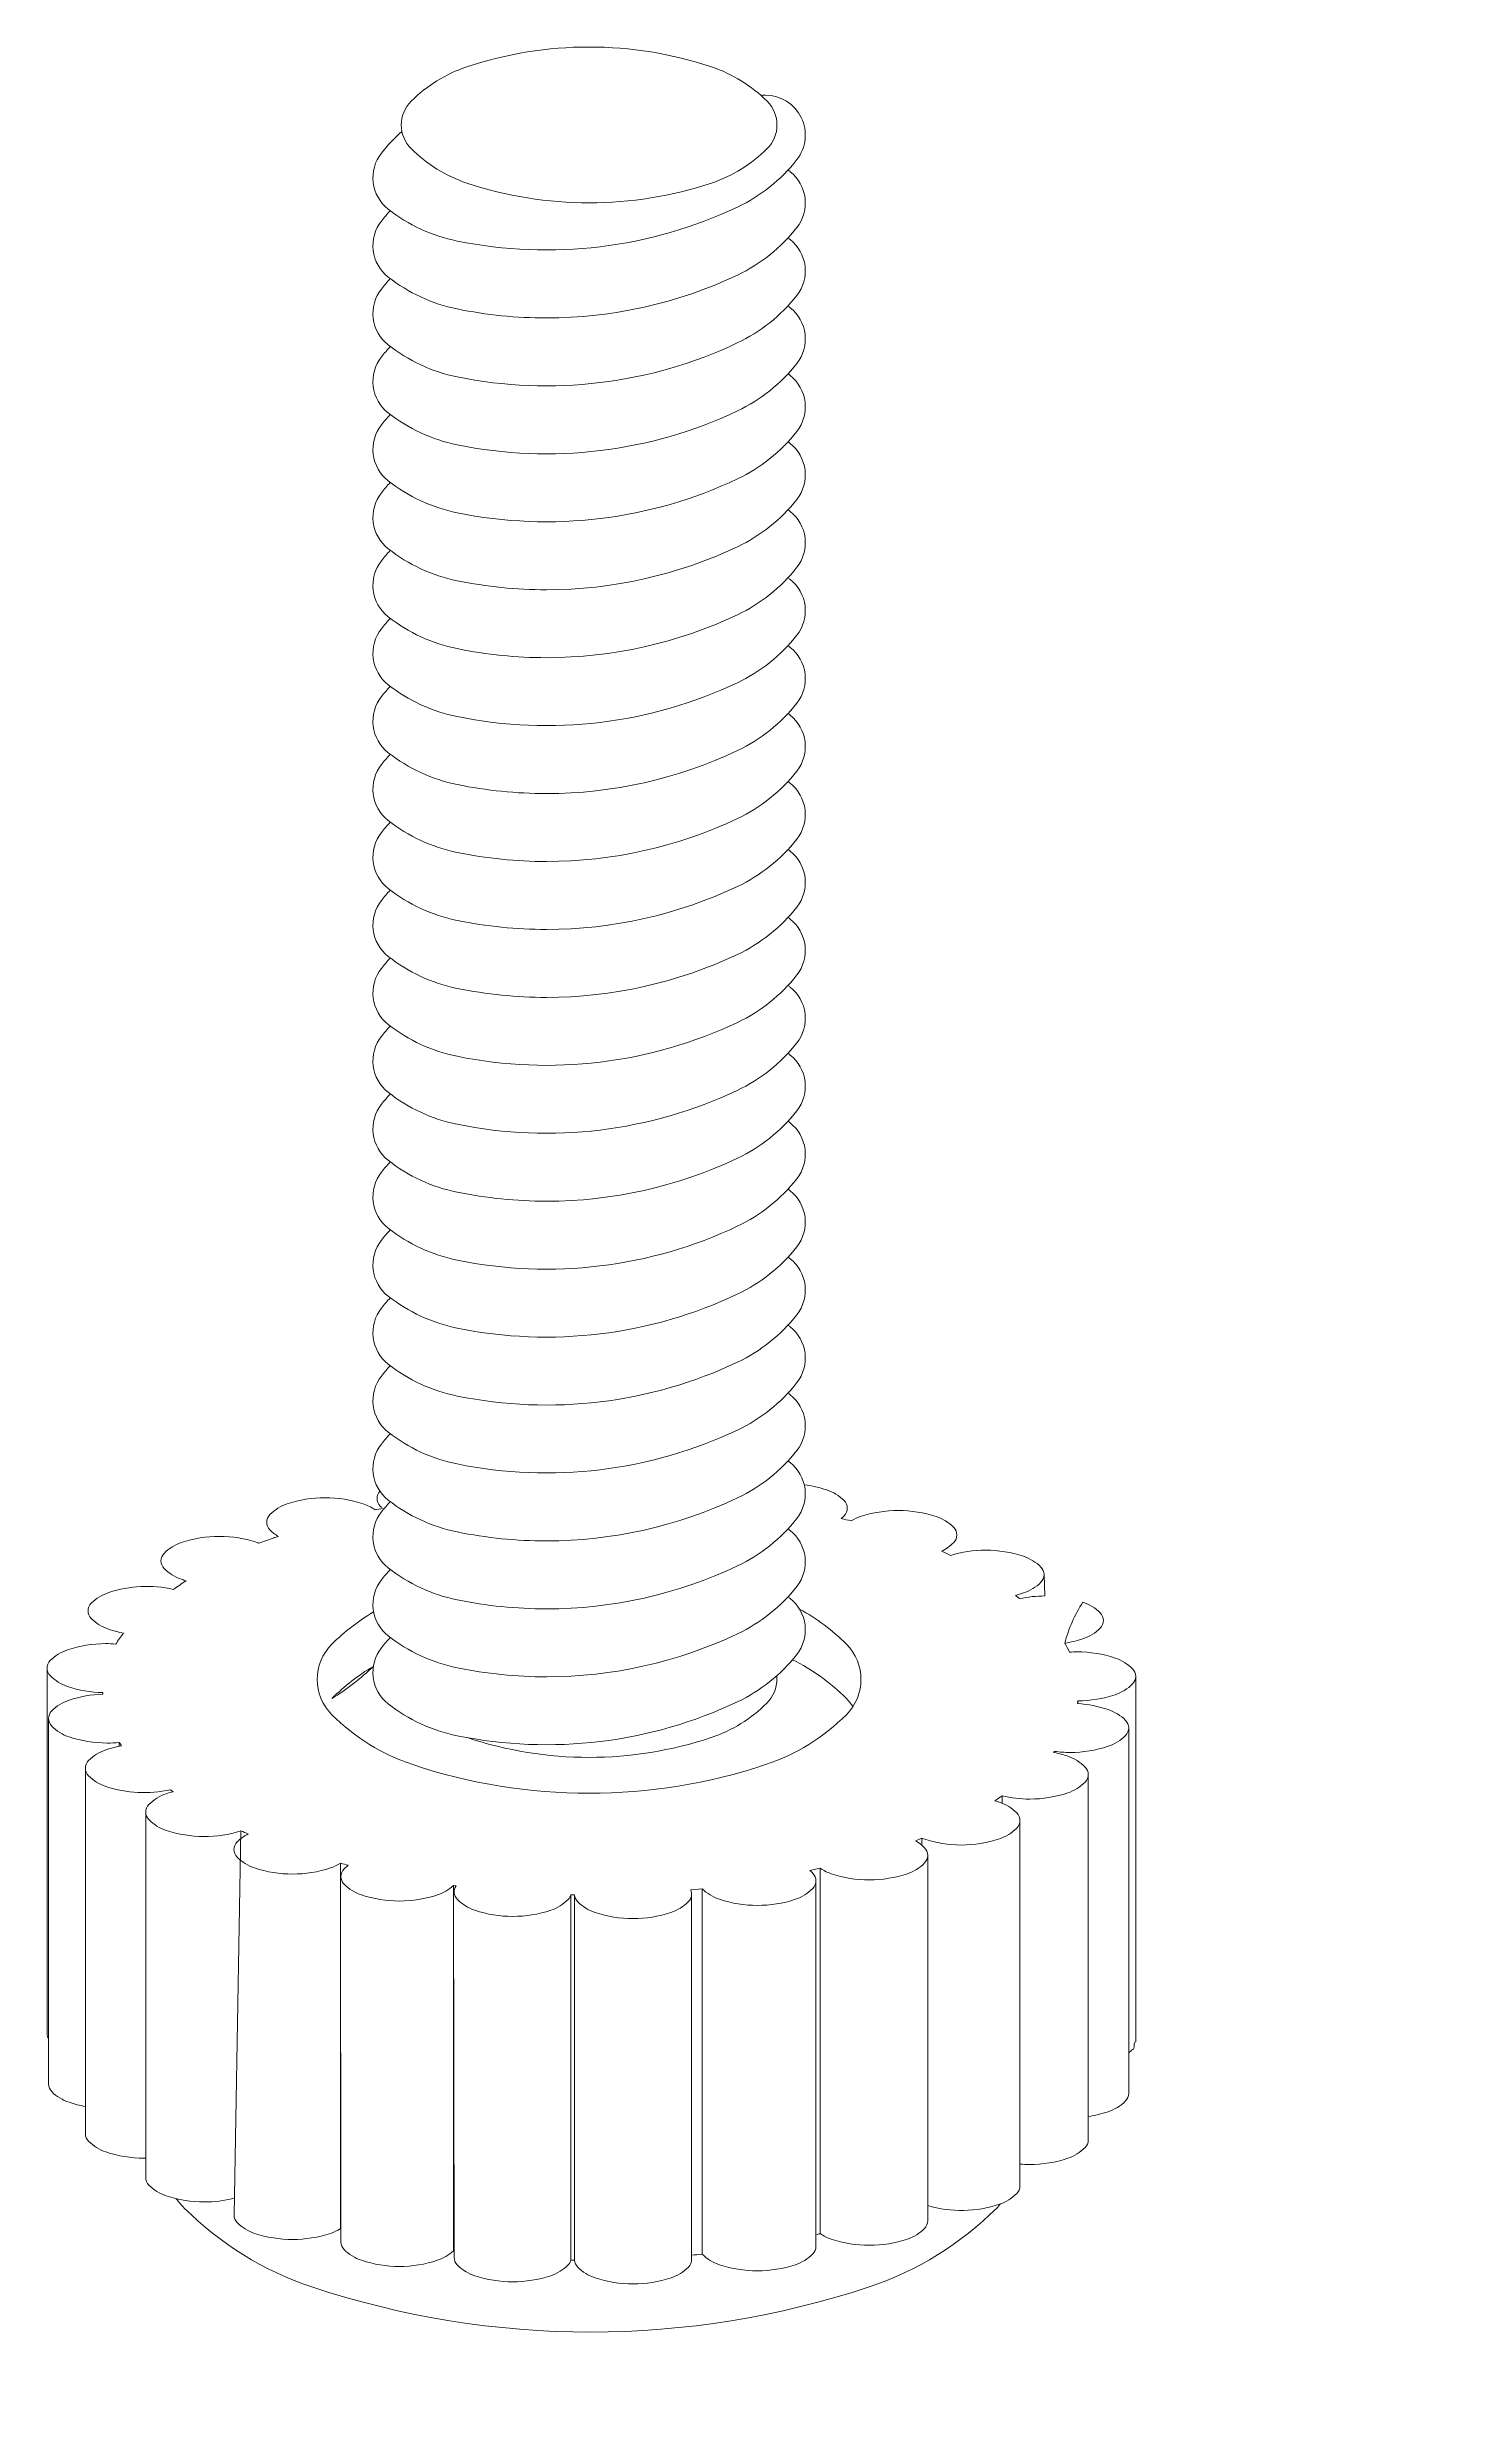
# Model space of a CAD drawing. Header units: metres. Extents: x -30.9 to 24.7, y -10.3 to 6.8.
# Drawn here: x -9.028 to -8.697, y 4.481 to 5.03 of the extents above; entities that cross this region are included whole.
import ezdxf

# ---------------------------------------------------------------- set-up
doc = ezdxf.new("R2010")
doc.units = ezdxf.units.M
doc.header["$MEASUREMENT"] = 0
doc.layers.add('PDF_Working_Num_Penna__7_Num_Penna__7', color=7, linetype='Continuous', lineweight=18)
doc.styles.add('GENERATED_STYLE_1', font='')
doc.styles.get('GENERATED_STYLE_1').set_extended_font_data('Arial')

msp = doc.modelspace()

# ---------------------------------------------------------------- linework, layer by layer
at = {"layer": 'PDF_Working_Num_Penna__7_Num_Penna__7', "color": 7, "linetype": 'Continuous', "lineweight": 18, "flags": 128}
for points in [[(-8.859368983816623, 5.01746062057255, 0.1156679228690336), (-8.872395728176397, 5.025511419915148, 0.1624547255730427), (-8.929550964990977, 5.025520384505018, 0.1164704326658293), (-8.942583685744005, 5.017460620572553, 0.4135318682360583), (-8.942583685744008, 5.006406683623503, 0.1160555497996834), (-8.929550964990977, 4.998352298444956, 0.162095154133222), (-8.872395728176397, 4.998352298444956, 0.1163791243043899), (-8.859367190898649, 5.006408476541477, 0.4138551534823044)], [(-8.789846796456693, 4.65700043829256, 0.03925275133629212), (-8.785604154890873, 4.658068419765744, 0.1186436187225889), (-8.781536024007863, 4.660577907290023, 0.4146158389154948), (-8.78153298708422, 4.664116510482, 0.1182609951769617), (-8.785605947808861, 4.666636774763482, 0.08031868058844267)], [(-8.951390498832307, 4.651601962272839, 0.06325732553754673), (-8.961090185071672, 4.644101588748274, 0.05252153277333597)], [(-8.982323114998454, 4.613175546614691, 0.004503125832895426), (-8.980641955578161, 4.612451805392517, 0.07827996953262448), (-8.983223757460667, 4.610569241519755, 0.4129506509512985), (-8.98323502627413, 4.607032356819456, 0.1157971205469981), (-8.97915204074177, 4.604496030702528, 0.1616569603325172), (-8.961431547146603, 4.604498868023324, 0.06720782497608513), (-8.9590946673666, 4.605611823321695), (-8.9590946673666, 4.520191234646965, -0.06399468482227315), (-8.961405738635086, 4.519076637306458, -0.1613287904426231), (-8.97915383365974, 4.519076637306458, -0.1173120992105677), (-8.98322196454275, 4.521603456371157, -0.197720967560968), (-8.98395706091209, 4.523377847526092)], [(-8.9590946673666, 4.605605846928452, 0.005139572355867116), (-8.957250352410664, 4.605130126026015, 0.03360899114912354), (-8.95824243368956, 4.604263549005193, 0.4141138726412026), (-8.958248497357406, 4.600722002397827, 0.115378165612376), (-8.95417250988864, 4.598196314581212, 0.1616163433178977), (-8.936433110161758, 4.598197900699216, 0.1044276291276035), (-8.932690962002788, 4.60039443201735), (-8.932690962002788, 4.51496786694937, -0.105321222809906), (-8.936426207781956, 4.512779311742438, -0.1611145467086796), (-8.954174302806603, 4.512779311742438, -0.1153781655866153), (-8.958242433689623, 4.515294775659967, -0.1988551860558963), (-8.958977530058966, 4.517069166814899)], [(-8.932690962002784, 4.600393834378025, 0.01529944916866358), (-8.932078381694996, 4.600306579036619, 0.3609612516888955), (-8.931794115884141, 4.597190635289611, 0.1169231774695982), (-8.927704857117092, 4.594606892797245, 0.1611551634825442), (-8.909929043708619, 4.594600764835508, 0.1171978126705854), (-8.905888631209415, 4.597126540190065, 0.1339887887671859), (-8.90524258309945, 4.59823157530138), (-8.90524258309945, 4.512810986626643, -0.1310327081805631), (-8.905890424127389, 4.511699377482763, -0.1148854028694466), (-8.909958555010398, 4.509183913565238, -0.1611551634827713), (-8.92770665003506, 4.509183913565234, -0.1160509450308165), (-8.931780757311312, 4.511699377482763, -0.1978222027043364), (-8.932515853680655, 4.513473768637702)]]:
    msp.add_lwpolyline(points, format="xyb", close=True, dxfattribs=at)
for points in [[(-8.944725625083624, 5.010433577393112, 0.04585272978427482), (-8.949511520795557, 5.005350057297491, 0.4148095701755851), (-8.947923593109913, 4.992259365529971, 0.116282178646465), (-8.931798088851735, 4.984809193708667, 0.1622640474218998), (-8.866320126801828, 4.99274345338295, 0.1165642204405839), (-8.852441746404399, 5.003826674658914, 0.6254977192658435), (-8.859771484575269, 5.018886177905856, 0.02557328638463496), (-8.860838578915967, 5.018851327280991)], [(-8.947444884010853, 4.99189719609922, 0.01817778876432503), (-8.949512716074207, 4.989476756834318, 0.4148083227908441), (-8.947917670087637, 4.976390059908859, 0.1165276427602771), (-8.931799284130381, 4.968932307409556, 0.05014516344918805), (-8.910958405600574, 4.966816066560895, 0.1108544625896364), (-8.866320724441156, 4.976850430822072, 0.1163181472162627), (-8.852442941683027, 4.987946202523833, 0.415157237534364), (-8.854028674347983, 5.00100053611451)], [(-8.947444884010853, 4.976007759374291, 0.02092137711926267), (-8.949511520795546, 4.973583136634108, 0.4150807613447403), (-8.947921908025709, 4.960520943782456, 0.1162658110128352), (-8.931799284130388, 4.953039284848646, 0.1622166685097443), (-8.866374687514735, 4.960972700613446, 0.1161210697465103), (-8.852442941683062, 4.972062742192165, 0.4153824127462758), (-8.854031509233547, 4.985121688876905, 0.01612998852611653), (-8.854507187910311, 4.985521579783853)], [(-8.94744488401086, 4.960124299042597, 0.0191177121008848), (-8.949511520795557, 4.957708043252964, 0.4146266255964124), (-8.947913946220588, 4.944615127315501, 0.1160694187541545), (-8.931799284130378, 4.937158812713601, 0.1622951352644209), (-8.866334150621164, 4.945072338436443, 0.116342563352674), (-8.852442941683059, 4.956176293663848, 0.4151633497471826), (-8.85401239160219, 4.969205521461099, -0.001408117394606649), (-8.854507187910453, 4.969643498205901)], [(-8.94744488401086, 4.944243826907531, 0.02003485343258574), (-8.949511520795546, 4.941821594724651, 0.4149423774254761), (-8.947914313862327, 4.928739449090969, 0.1167567585989878), (-8.931799284130381, 4.921284316971761, 0.162343588285321), (-8.866316357486316, 4.929197301396357, 0.1161210697459172), (-8.852442941683044, 4.940295821528771, 0.4152034247044623), (-8.854027041534916, 4.95335367334518)], [(-8.947444884010853, 4.928369331165712, 0.01904144288274683), (-8.949511520795557, 4.925935146196338, 0.4153970947304778), (-8.94792227468129, 4.912883695059985, 0.1167237849329617), (-8.931799284130388, 4.905397270804105, 0.05014516344871325), (-8.910958405600574, 4.903284615791456, 0.1108480998556763), (-8.866320724441156, 4.913330932839095, 0.1165642204430616), (-8.852442941683027, 4.924414751754369, 0.4153348396422081), (-8.854035906783487, 4.937481311363925)], [(-8.947444884010853, 4.912476906244152, 0.01822343018166084), (-8.949511520795557, 4.910066626847765, 0.4137251489582769), (-8.947908966607333, 4.896934749102059, 0.1165276427596211), (-8.931799284130381, 4.889520384505023, 0.04993360124755943), (-8.910958405600574, 4.887407131852999, 0.1108544625897654), (-8.866320724441156, 4.897441496114165, 0.1163669738695729), (-8.852442941683059, 4.908531291422705, 0.4144404791481318), (-8.85401900307794, 4.921591455627414)], [(-8.947444884010853, 4.896604801059631, 0.01909227824807402), (-8.949511520795557, 4.894182568876751, 0.4144887296070507), (-8.947906345662417, 4.881069678567325, 0.1169527757675745), (-8.931799284130381, 4.873636326534005, 0.1623125026760447), (-8.86632777266803, 4.881552871114586, 0.1163181472171901), (-8.852442941683027, 4.892656795680864, 0.4156568066074126), (-8.85402187537304, 4.905689819103099, 0.01039634762790607), (-8.854507187910464, 4.90611503563305)], [(-8.947444884010853, 4.880718352531314, 0.01909227824364994), (-8.949511520795557, 4.878299108545061, 0.4146243974391755), (-8.947908479455624, 4.865194924195869, 0.1162658110132664), (-8.931799284130381, 4.857746889809054, 0.05014651553056189), (-8.910958405600574, 4.855645589943538, 0.110946862472072), (-8.866320724441156, 4.865685930597948, 0.116342563352203), (-8.852442941683044, 4.876770347152565, 0.4147571406144853), (-8.854015908705229, 4.889816506498757, 0.01039634760121581), (-8.854507187910425, 4.890234563498034)], [(-8.94744488401086, 4.864831904003005, 0.01914315614216873), (-8.949511520795557, 4.862415648213378, 0.4146297247358596), (-8.947922140145227, 4.849339616807537, 0.116298529483248), (-8.931799284130388, 4.841869405870604, 0.05014516344934857), (-8.910958405600574, 4.839762129611856, 0.1108544625895883), (-8.866320724441156, 4.849796493873011, 0.1163425633527888), (-8.852442941683076, 4.86088389862427, 0.4148893721076663), (-8.854021987820978, 4.873941374540344)], [(-8.94744488401086, 4.848965775211731, 0.01904144289286049), (-8.949511520795557, 4.846529199685058, 0.4150794664689203), (-8.94791915417889, 4.833461292200997, 0.1164947966851256), (-8.931799284130378, 4.825988336096255, 0.05014651553108145), (-8.910958405600574, 4.823881657476782, 0.1109500475637983), (-8.866320724441156, 4.833916021737942, 0.1163425633539149), (-8.85244294168307, 4.845008805243122, 0.4154732050348889), (-8.85402832657141, 4.858055462641648, 0.01637699903020627), (-8.854507187910471, 4.858467045195265)], [(-8.947444884010853, 4.833076338486798, 0.01817778877662526), (-8.949511520795557, 4.830645739353372, 0.4149480632866888), (-8.94792799868969, 4.817591846788922, 0.1164947966857067), (-8.931799284130378, 4.810104875764548, 0.05014516344896166), (-8.910958405600574, 4.807995208948473, 0.1108544625895712), (-8.866320724441142, 4.818029573209632, 0.1165642204432037), (-8.852442941683059, 4.829122356714798, 0.4148850349975525), (-8.854032897649343, 4.842196967198241, 0.01039634760158691), (-8.85450718791046, 4.84259254945346)], [(-8.94744488401086, 4.817195866351728, 0.01909227825189047), (-8.949511520795557, 4.814773634168848, 0.4143520978905366), (-8.947901486748421, 4.80164643524872, 0.1167567585976378), (-8.931799284130378, 4.794230380022729, 0.1624157225252249), (-8.866283982664235, 4.802143912998549, 0.1163425633513462), (-8.85244294168304, 4.813244872776341, 0.4151585130778704), (-8.854025920747084, 4.82629348258433)], [(-8.947444884010853, 4.801309417823418, 0.01909227824746641), (-8.949511520795557, 4.798887185640538, 0.4147636037870018), (-8.94791878948833, 4.785808534911631, 0.1164947966857719), (-8.931799284130381, 4.778337955101172, 0.1622714473999465), (-8.866348718203671, 4.786262337625015, 0.1163181472149974), (-8.852442941683062, 4.797364400641296, 0.4155242184740501), (-8.854015785017829, 4.810386094523043, 0.01039634743719313), (-8.854507187910436, 4.810819652396862)], [(-8.947444884010853, 4.785422969295102, 0.01822343018486445), (-8.949511520795557, 4.783006713505472, 0.4144927595231047), (-8.947917301411106, 4.769916420436093, 0.1167567585985788), (-8.931799284130381, 4.762463459359338, 0.04993226135768391), (-8.910958405600567, 4.760347218510706, 0.1108512829100259), (-8.866320724441156, 4.770387559165108, 0.11634256335347), (-8.85244294168304, 4.781477952112958, 0.414894230003902), (-8.854011108330745, 4.794512943434633, 0.01039634765076298), (-8.8545071879105, 4.794944559015644)], [(-8.947444884010853, 4.769545485356659, 0.02000680559642262), (-8.949511520795557, 4.767120264977155, 0.4150794664793815), (-8.947919154179665, 4.754052357495436, 0.1167237849325523), (-8.931799284130381, 4.746576413191704, 0.1622403624999515), (-8.866360132749527, 4.754495989221848, 0.1161454041840346), (-8.85244294168304, 4.765593894141944, 0.4148835815438411), (-8.854038324128503, 4.778676615632214)], [(-8.947444884010853, 4.753667403778888, 0.01726333092690507), (-8.949511520795557, 4.751245171596011, 0.4146227539628088), (-8.947902978819265, 4.738129652618319, 0.1169361999055919), (-8.931799284130381, 4.730692952860011, 0.1622714474003852), (-8.866348718203923, 4.738617933023122, 0.1163425633542077), (-8.852442941683062, 4.749713422006906, 0.415019096907504), (-8.85403625135449, 4.762790650901696, 0.01039634763752905), (-8.854507187910453, 4.763180626548952)], [(-8.947444884010853, 4.737780955250578, 0.01728353670411514), (-8.949511520795557, 4.735364699460945, 0.4143101719475188), (-8.947910829863925, 4.72225531405596, 0.1167402801793247), (-8.931799284130378, 4.714815468921582, 0.1623672683982785), (-8.866301776794046, 4.722720578134918, 0.116145404185324), (-8.852442941683062, 4.733826973478585, 0.4145698360841419), (-8.854033247398025, 4.746912274077907)], [(-8.94744488401086, 4.721894506722261, 0.01911771209552935), (-8.949511520795557, 4.719481239129259, 0.4144861092479851), (-8.947898115349375, 4.706351407983149, 0.1165276427578956), (-8.931799284130381, 4.698934996786498, 0.1622640474215044), (-8.866345567818186, 4.706840131563801, 0.1163181472156207), (-8.852442941683062, 4.71795247773677, 0.4157941443660778), (-8.854017071768212, 4.730971391303299, 0.01039634747875707), (-8.85450718791046, 4.731410717688938)], [(-8.947444884010853, 4.706014034587202, 0.01820060861910286), (-8.949511520795557, 4.703591802404322, 0.4144938918525444), (-8.947920041964945, 4.690507178579015, 0.1162821786464085), (-8.931799284130388, 4.683048548258178, 0.05014516344880383), (-8.910958405600574, 4.680938283802803, 0.110851282909664), (-8.866320724441156, 4.690978624457227, 0.1165642204397071), (-8.852442941683044, 4.702065431569114, 0.4150709280022666), (-8.85401829710894, 4.715110234839326, 0.01039634753738963), (-8.854507187910425, 4.715532636111202)], [(-8.947444884010853, 4.690127586058885, 0.02095203893006188), (-8.949511520795557, 4.687711330269259, 0.4144959035613961), (-8.947925488473935, 4.674637918830761, 0.1162985294824243), (-8.931799284130378, 4.667168076123136, 0.05014516344832835), (-8.910958405600574, 4.665057811667737, 0.1109500475635582), (-8.866320724441156, 4.675092175928906, 0.1163425633504226), (-8.852442941683027, 4.686184959434041, 0.4148864142599706), (-8.854030145833242, 4.699253843874516, -0.001317987022438725), (-8.85450718791046, 4.699655152172728)], [(-8.949791215999497, 4.692631097189917, 0.4101033730126233), (-8.949791215999497, 4.689076936126117, 0.01276815249563086), (-8.949242583099451, 4.688568942700154, 0.001928951316376899), (-8.950981713534237, 4.688190039368312, 0.07758047590401064), (-8.953742807214162, 4.689600468174639, 0.1613885657582969), (-8.971571836157825, 4.689602562050432, 0.1167835145738227), (-8.97556680243299, 4.687083211338937, 0.411685381339448), (-8.975570521233209, 4.683524485020573, 0.05762155460027485), (-8.973604154890804, 4.681999691243519)], [(-8.794679308035953, 4.673061995143005), (-8.794479098862187, 4.668076487896627, 0.05233104754835478), (-8.800376006078686, 4.66744657604843), (-8.801356134571137, 4.668223507170492, 0.0189415051259759), (-8.799482535288309, 4.668772140070541, 0.1167835145499588), (-8.795415002044617, 4.671287603988066, 0.4136128972707964), (-8.79541500204462, 4.674830409904697, 0.1156821669280979), (-8.799482535288316, 4.677345873822215, 0.0808278233022671), (-8.808357479259623, 4.678774231808173, 0.0753423574342576), (-8.816565457744602, 4.677559231061128, 0.01123724638847896), (-8.818660781216892, 4.678536371356959, 0.08721567125598692), (-8.815795100655109, 4.680555794635008, 0.4139451591255405), (-8.815795100655109, 4.684112943895432, 0.1170479276711265), (-8.819863231538122, 4.686631396009577, 0.1603250618266183), (-8.837611326562769, 4.686625419616334, 0.05673034309975756), (-8.839788526622542, 4.68561301860035, -0.001841635891900408), (-8.842064337170871, 4.686208267367711, 0.02852928739277506), (-8.841405140995764, 4.686812480724953, 0.4110187457680248), (-8.841403077972583, 4.690384442676386, 0.1158336602312383), (-8.845475064796723, 4.692870750559184, 0.04863947701125215), (-8.850702018330292, 4.69407798199493)], [(-8.97846535315772, 4.680555794635008, 0.1611550938232082), (-8.99626616586594, 4.680555794635012, 0.1170742101870547), (-9.000289348376697, 4.678033756685004, 0.4121889671147223), (-9.000296099076735, 4.674489775720946, 0.1161259494085806), (-8.996211057625104, 4.671976084489998, 0.008922112728075636), (-8.99515562657771, 4.671642004107589, 0.01077662612387568), (-8.998097207333725, 4.669605846928448, 0.1367266302862137), (-9.01318203250915, 4.668892076752439, 0.1177683549080873), (-9.017325654965553, 4.666361263034798, 0.4141138724361194), (-9.017329328075956, 4.662826290461116, 0.1175401575998431), (-9.013253340607292, 4.660306579036643, 0.03441644587269211), (-9.009741611935553, 4.65938920267325, 0.03747785747538454), (-9.011582938694836, 4.656823537052453, 0.02430204867319692), (-9.013965129042976, 4.656932905048915, 0.0802660054306191), (-9.022846049407537, 4.655492594276435, 0.1171196071333921), (-9.026914777929886, 4.652972349244319, 0.4151196443038294), (-9.026918446450118, 4.649446477316914, 0.1153781656294409), (-9.022842463571564, 4.64691467704953, 0.07437258674884491), (-9.014645242594444, 4.645483928506252, -0.01312966589660136), (-9.014632692168462, 4.645127137829395, 0.07089184358423414), (-9.022479696501517, 4.643713123187243, 0.1157579932508673), (-9.02655260849917, 4.641195268712451, 0.4141130482891186), (-9.026550815579661, 4.637645645581777, 0.116023710144784), (-9.022480891780152, 4.635125046091812, 0.07983494498644314), (-9.013607740726826, 4.633694297548509, 0.02390610675759796), (-9.010792859507635, 4.633827571117905), (-9.010792859507635, 4.632949041310646)], [(-8.947444884010853, 4.674255480874365, 0.0199787768523809), (-8.949511520795557, 4.671821893544319, 0.4151268141472053), (-8.947923534878388, 4.658764514202215, 0.1167237849344114), (-8.931799284130381, 4.651287006348753, 0.05014651553060132), (-8.910958405600574, 4.649177339532663, 0.1109468624719071), (-8.866320724441156, 4.65921768018708, 0.1163425633539107), (-8.85244294168304, 4.670304487298981, 0.4153362197110464), (-8.854033144100793, 4.683365296114687, 0.01039634762470037), (-8.854507187910436, 4.683768703644443)], [(-8.95133193017849, 4.664348413789348, 0.06337466958071465), (-8.961090782710983, 4.656802022036775, 0.413987190827259), (-8.961090782710983, 4.64032032474109, 0.1164596817552938), (-8.942198208379597, 4.628647831091008, 0.1621411450444285), (-8.859754461181026, 4.628647831091008, 0.1164596817564825), (-8.840862484488959, 4.64032032474109, 0.4141491050572347), (-8.840863501989034, 4.656802462455488, 0.07159388676836112), (-8.851811236916866, 4.66501358635772)], [(-8.947444884010853, 4.658372020542675, 0.01726333091739729), (-8.949511520795557, 4.655949788359795, 0.414622753943906), (-8.947923593109913, 4.642859096592279, 0.1167402801796546), (-8.931798088851735, 4.635405936574351, 0.1623672683980527), (-8.866320126801828, 4.643331829298091, 0.1161454041821778), (-8.852441746404399, 4.654421026967295, 0.4148431115104458), (-8.854023623378929, 4.667475008098926, 0.01044859303362279), (-8.85450718791041, 4.667882255116158)], [(-8.839333125457138, 4.642211255564341, 0.0550147679757657), (-8.84086308212829, 4.644099795830286, 0.08060154406388276), (-8.853460721452958, 4.653180327729277)], [(-8.775623578168926, 4.635458528834921, 0.4128542635136058), (-8.775623578168926, 4.639001334751548, 0.1140886930432213), (-8.779691709051942, 4.64151082227583, 0.06652809343936819), (-8.786806007572785, 4.642905712459605), (-8.786806007572785, 4.643553553487543, 0.07897837282077473), (-8.778069118285469, 4.64499505953864, 0.1177683549290584), (-8.774001585041777, 4.647513511652793, 0.4152903289276898), (-8.773994506941655, 4.651036615191902, 0.1150016195704166), (-8.778071508842771, 4.653575367322869, 0.08089890177476201), (-8.786944062256786, 4.65500312766952, 0.01773707310116759), (-8.788719051051043, 4.654949340130266, 0.02478562195335405), (-8.789844405899391, 4.657007609964463)], [(-9.027283521393404, 4.564481687358629, -0.135342043838754), (-9.02764808138124, 4.565778564693279), (-9.02764808138124, 4.651193176974768)], [(-8.929457733256331, 4.634959499998821, 0.1619623773117911), (-8.872494936304296, 4.634959499998821, 0.1159964461386525), (-8.859439505256933, 4.643037193111031, 0.1989449511689841), (-8.857078829924468, 4.648720743088614, 0.01907730070548639), (-8.857108711890632, 4.649443886671474)], [(-9.018687674986491, 4.548740465186366, -0.03523376110524869), (-9.022480891780113, 4.549710433810404, -0.1168950519710571), (-9.02655081558099, 4.552225897727958, -0.1991741237773989), (-9.02728591195049, 4.554006862915305), (-9.02728591195049, 4.639427451590038)], [(-8.784343135915833, 4.546396523754986, 0.041598024149141), (-8.779691709051942, 4.547517097488736, 0.1167049657099038), (-8.775623578168926, 4.550032561406262, 0.1970241321072373), (-8.77488848179959, 4.551812331315123), (-8.77488848179959, 4.637232919989859)], [(-9.010792859507646, 4.633832949871824, 0.01679430437021325), (-9.010220918673934, 4.633068569175578, 0.0327062423100415), (-9.01388444773415, 4.632106369862868, 0.1160639091959215), (-9.017955566813725, 4.629592698863259, 0.4157916940642497), (-9.017951749907123, 4.62604955464467, 0.1164789862452304), (-9.013883850094846, 4.623531440832476, 0.1363250310261135), (-8.998828120227795, 4.622779012922773), (-8.99820059893689, 4.622324807036026, 0.01720505649141579), (-8.999775378557388, 4.621846097936952, 0.1163555903359875), (-9.003849485833712, 4.619326450544229, 0.4102676151734666), (-9.003853143378532, 4.615787440810767, 0.1151806656584999), (-8.999771195082104, 4.613262204316808, 0.1585859444086411), (-8.982323114998454, 4.613174351336042), (-8.982323114998454, 4.611369480575544)], [(-8.804478800042528, 4.61964798050084), (-8.804478800042528, 4.621360814805339, 0.0589742886336523), (-8.798018318942873, 4.620601812863011, 0.08081076975627871), (-8.789140984414257, 4.62204092835681, 0.1159865477094473), (-8.785072853531254, 4.624556392274332, 0.4107680291619734), (-8.785072853531247, 4.628096209994339, 0.1171978126739169), (-8.789140984414257, 4.630620638501732, 0.0321024993989499), (-8.792222412772247, 4.631454942998971), (-8.792222412772247, 4.631741809874818, 0.0295745558870327), (-8.788570836498529, 4.63149916830897, 0.0801950043961048), (-8.779689916133979, 4.632933502688221, 0.1159090311284075), (-8.775621785250951, 4.635456735916939)], [(-9.004574422334471, 4.536680103614597, -0.01027204563601577), (-9.005010699041481, 4.536674127221303, -0.08080214200295374), (-9.013883850094768, 4.538113840354569, -0.1164789862528354), (-9.01795377389568, 4.54062332787883, -0.1982867212024818), (-9.018688870265144, 4.542404293066209), (-9.018688870265144, 4.627824881740942)], [(-8.800300105884457, 4.535284018152122, 0.02164139416137887), (-8.798017123664224, 4.535182419466924, 0.0812941278876123), (-8.789140984414257, 4.536626316075324, 0.116783514560932), (-8.785072853531254, 4.539141779992846, 0.1987123598161893), (-8.784343135915833, 4.540910194754542), (-8.784343135915833, 4.626324807036024)], [(-8.82285142816146, 4.611307923725107, 0.1627737883820259), (-8.80510333313681, 4.611307923725107, 0.1158336602564198), (-8.801035202253793, 4.613814423052759, 0.4146158390114575), (-8.801032165330486, 4.617353026243098, 0.1168950519615908), (-8.805105126054823, 4.619882255116, 0.007703513055037119), (-8.806161154741464, 4.620213347301991, 0.006140229910722512), (-8.804479995321184, 4.621349459658177)], [(-8.98396004910871, 4.527275053562242, -0.06149226709765965), (-8.99090461806135, 4.526414452934667, -0.07981636471121414), (-8.99977119508209, 4.527841615642121, -0.115900454786406), (-9.003847692915368, 4.530363055953103, -0.1972514093967769), (-9.004576812891774, 4.532144021140315), (-9.004576812891774, 4.617558633421801)], [(-8.821847394096018, 4.525572379126274, 0.1526555491839248), (-8.80510333313681, 4.525887335050371, 0.116555845430407), (-8.801035202253793, 4.528388455624107, 0.1974010749274213), (-8.800300105884457, 4.530171213729588), (-8.800300105884457, 4.615591802404317)], [(-8.846978725337607, 4.604435669130751, 0.06875029699849473), (-8.844396923455015, 4.603144768189548, 0.1619849544484879), (-8.826615986667356, 4.603154330418779, 0.1177683549013758), (-8.822580697547401, 4.605670391975533, 0.4146174990776138), (-8.822574014731877, 4.609193841037126, 0.06604020276759089), (-8.824734589673461, 4.610868061182192, 0.01298563083286471), (-8.823218976346123, 4.61142804922936), (-8.823218976346123, 4.609796493873024)], [(-8.874566951842908, 4.599646785222191, 0.1131662264920751), (-8.87053288640141, 4.597166582024816, 0.1608269404446251), (-8.852794557100836, 4.597162859299317, 0.1163247957263801), (-8.848716062854365, 4.599694596368114, 0.4121889670916243), (-8.848708714514565, 4.603237979689993, 0.02386556258189115), (-8.849412312667656, 4.60386671649367), (-8.846978725337607, 4.604432680934128), (-8.846978725337607, 4.519012092259395, 0.0688692343359272), (-8.84439692345505, 4.517733144104596, 0.1614832112735358), (-8.82656036031327, 4.517731351186605, 0.1161748407067525), (-8.82258069754733, 4.520247412743426, 0.1991741235101865), (-8.821847394096018, 4.52201522986585), (-8.821847394096018, 4.60744179493383)], [(-8.877029823499868, 4.513963832883924, 0.003589348963831882), (-8.874566951842922, 4.514232172940705), (-8.874562768367642, 4.599647980500841), (-8.877228544605561, 4.599391197764433, -0.302732249537353), (-8.877763126951216, 4.596624523157324, -0.1156821669032317), (-8.881847336805269, 4.59410659260741, -0.1616028362971842), (-8.899585329252137, 4.594107863961199, -0.1155016961164632), (-8.903649874299248, 4.596612570370823, -0.1791765747573472), (-8.904378994275305, 4.59821125556434), (-8.904378994275305, 4.512796643282854, 0.1807815155533182), (-8.903649276659891, 4.511200348646668, 0.1147781180109047), (-8.899587122170125, 4.508687872925762, 0.1607730854129747), (-8.881833050752224, 4.508687872925762, 0.1156061825078009), (-8.877765517508536, 4.511200348646664, 0.1974010753627575), (-8.877029823499868, 4.512977727998226), (-8.877029823499868, 4.598404293066203)], [(-8.874566951842922, 4.514232172940705, 0.1147786429895947), (-8.87053408168006, 4.511751969743333, 0.161483281041449), (-8.852785986655412, 4.511751969743333, 0.1171978126684299), (-8.8487178557724, 4.514267433660862, 0.1979140248890637), (-8.847982759403056, 4.516038836619174), (-8.847982759403056, 4.601465401687157)], [(-8.997439206437267, 4.52718301710625, 0.04112817902687556), (-8.995577559940923, 4.525003426489189, 0.1164156038473299), (-8.9657475883288, 4.506572229716436, 0.1623476344094839), (-8.83557457174431, 4.50657222971644, 0.1165489613493767), (-8.80573922137825, 4.525003426489189, 0.01913633030203112), (-8.80484276239126, 4.5259775785884)]]:
    msp.add_lwpolyline(points, format="xyb", dxfattribs=at)
msp.add_lwpolyline([(-8.773265891033116, 4.563870302329619), (-8.773265891033116, 4.649284914611105)], dxfattribs=at)
at = {"layer": 'PDF_Working_Num_Penna__7_Num_Penna__7', "color": 7, "linetype": 'Continuous', "lineweight": 18}
for centre, radius, start, end in [((-8.942669640051154, 4.586786009358853), 0.100118950478004, 108.6093202173432, 110.7232716419175), ((-8.797919665745628, 4.644766024937596), 0.01118164311049163, 350.4230532050444, 353.7626213809065), ((-8.903951331983265, 4.639551237387337), 0.04133684640514623, 268.2099438462053, 269.4030773036793), ((-8.78015922392369, 4.56805699429616), 0.00856780864843465, 307.9649802138107, 315.9238328731917)]:
    msp.add_arc(centre, radius, start, end, dxfattribs=at)
for points in [[(-8.854029076450715, 5.00103689429136), (-8.853829336125397, 5.00103689429136), (-8.854715334628121, 5.00140743067265), (-8.854507187910446, 5.00140743067265)], [(-8.854029076450715, 4.953395477886161), (-8.853829336125397, 4.953395477886161), (-8.854711612011755, 4.953760037874208), (-8.854507187910436, 4.953760037874208)], [(-8.854029076450715, 4.93751440811177), (-8.853829336125397, 4.93751440811177), (-8.854711612011766, 4.937884944493053), (-8.854507187910446, 4.937884944493053)], [(-8.854029076450715, 4.921627959583461), (-8.853829336125397, 4.921627959583461), (-8.854711612011755, 4.921998495964743), (-8.854507187910436, 4.921998495964743)], [(-8.854029076450715, 4.873988933735561), (-8.853829336125397, 4.873988933735561), (-8.854715334628121, 4.874359470116858), (-8.854507187910436, 4.874359470116858)], [(-8.854029076450715, 4.826335564543868), (-8.853829336125397, 4.826335564543868), (-8.854711612011766, 4.826706100925161), (-8.854507187910446, 4.826706100925161)], [(-8.854029076450715, 4.778693550499348), (-8.853829336125397, 4.778693550499348), (-8.854711612011776, 4.779064086880648), (-8.85450718791046, 4.779064086880648)], [(-8.854029076450715, 4.746923641639345), (-8.853825527831368, 4.746923641639345), (-8.854711612011776, 4.747300154413889), (-8.85450718791046, 4.747300154413889)], [(-8.978097804973054, 4.680427302180203), (-8.97796551186908, 4.680427302180203), (-8.978597353953464, 4.680546830045142), (-8.978468341354354, 4.680546830045142)], [(-8.973603557251554, 4.682003277079353), (-8.973236896880412, 4.682003277079353), (-8.974980559810948, 4.68166262266428), (-8.974619544103515, 4.68166262266428)], [(-8.792444136961702, 4.631501558866297), (-8.792333937715227, 4.631501558866297), (-8.792332885064535, 4.631734638202897), (-8.792223010411568, 4.631734638202897)], [(-8.823218976346123, 4.611430439786659), (-8.82308467361161, 4.611430439786659), (-8.822983273542278, 4.611304935528484), (-8.82284843996484, 4.611304935528484)], [(-8.774001585041777, 4.562098899371307), (-8.773346440394729, 4.562098899371307), (-8.773929868322831, 4.56386791177232), (-8.773266488672455, 4.56386791177232)], [(-8.9590946673666, 4.520191234646965), (-8.959054576501924, 4.520191234646965), (-8.959018648301239, 4.520149399894233), (-8.958975139501675, 4.520149399894233)], [(-8.847982759403056, 4.518773036529524), (-8.847636283191115, 4.518773036529524), (-8.847328127183893, 4.519006115866155), (-8.846978725337607, 4.519006115866155)], [(-8.932690962002788, 4.51496786694937), (-8.932630899993992, 4.51496786694937), (-8.932572617696962, 4.514943961376378), (-8.93251167020539, 4.514943961376378)], [(-8.90524258309945, 4.512810986626643), (-8.904955716223615, 4.512810986626643), (-8.904668849347779, 4.512799033840153), (-8.904381982471932, 4.512799033840153)]]:
    msp.add_open_spline(points, degree=3, dxfattribs=at)

# ---------------------------------------------------------------- texts
at = {"layer": 'PDF_Working_Num_Penna__7_Num_Penna__7', "color": 7, "linetype": 'Continuous', "lineweight": 18, "insert": (-8.696554650155834, 4.480829513445713), "char_height": 3.208517761093646e-06, "attachment_point": 7, "rotation": 90, "style": 'GENERATED_STYLE_1'}
msp.add_mtext('\\A1;{\\pql;\\fArial|b0|i0|c0|p34;103095}', dxfattribs=at)

doc.saveas('drawing.dxf')
